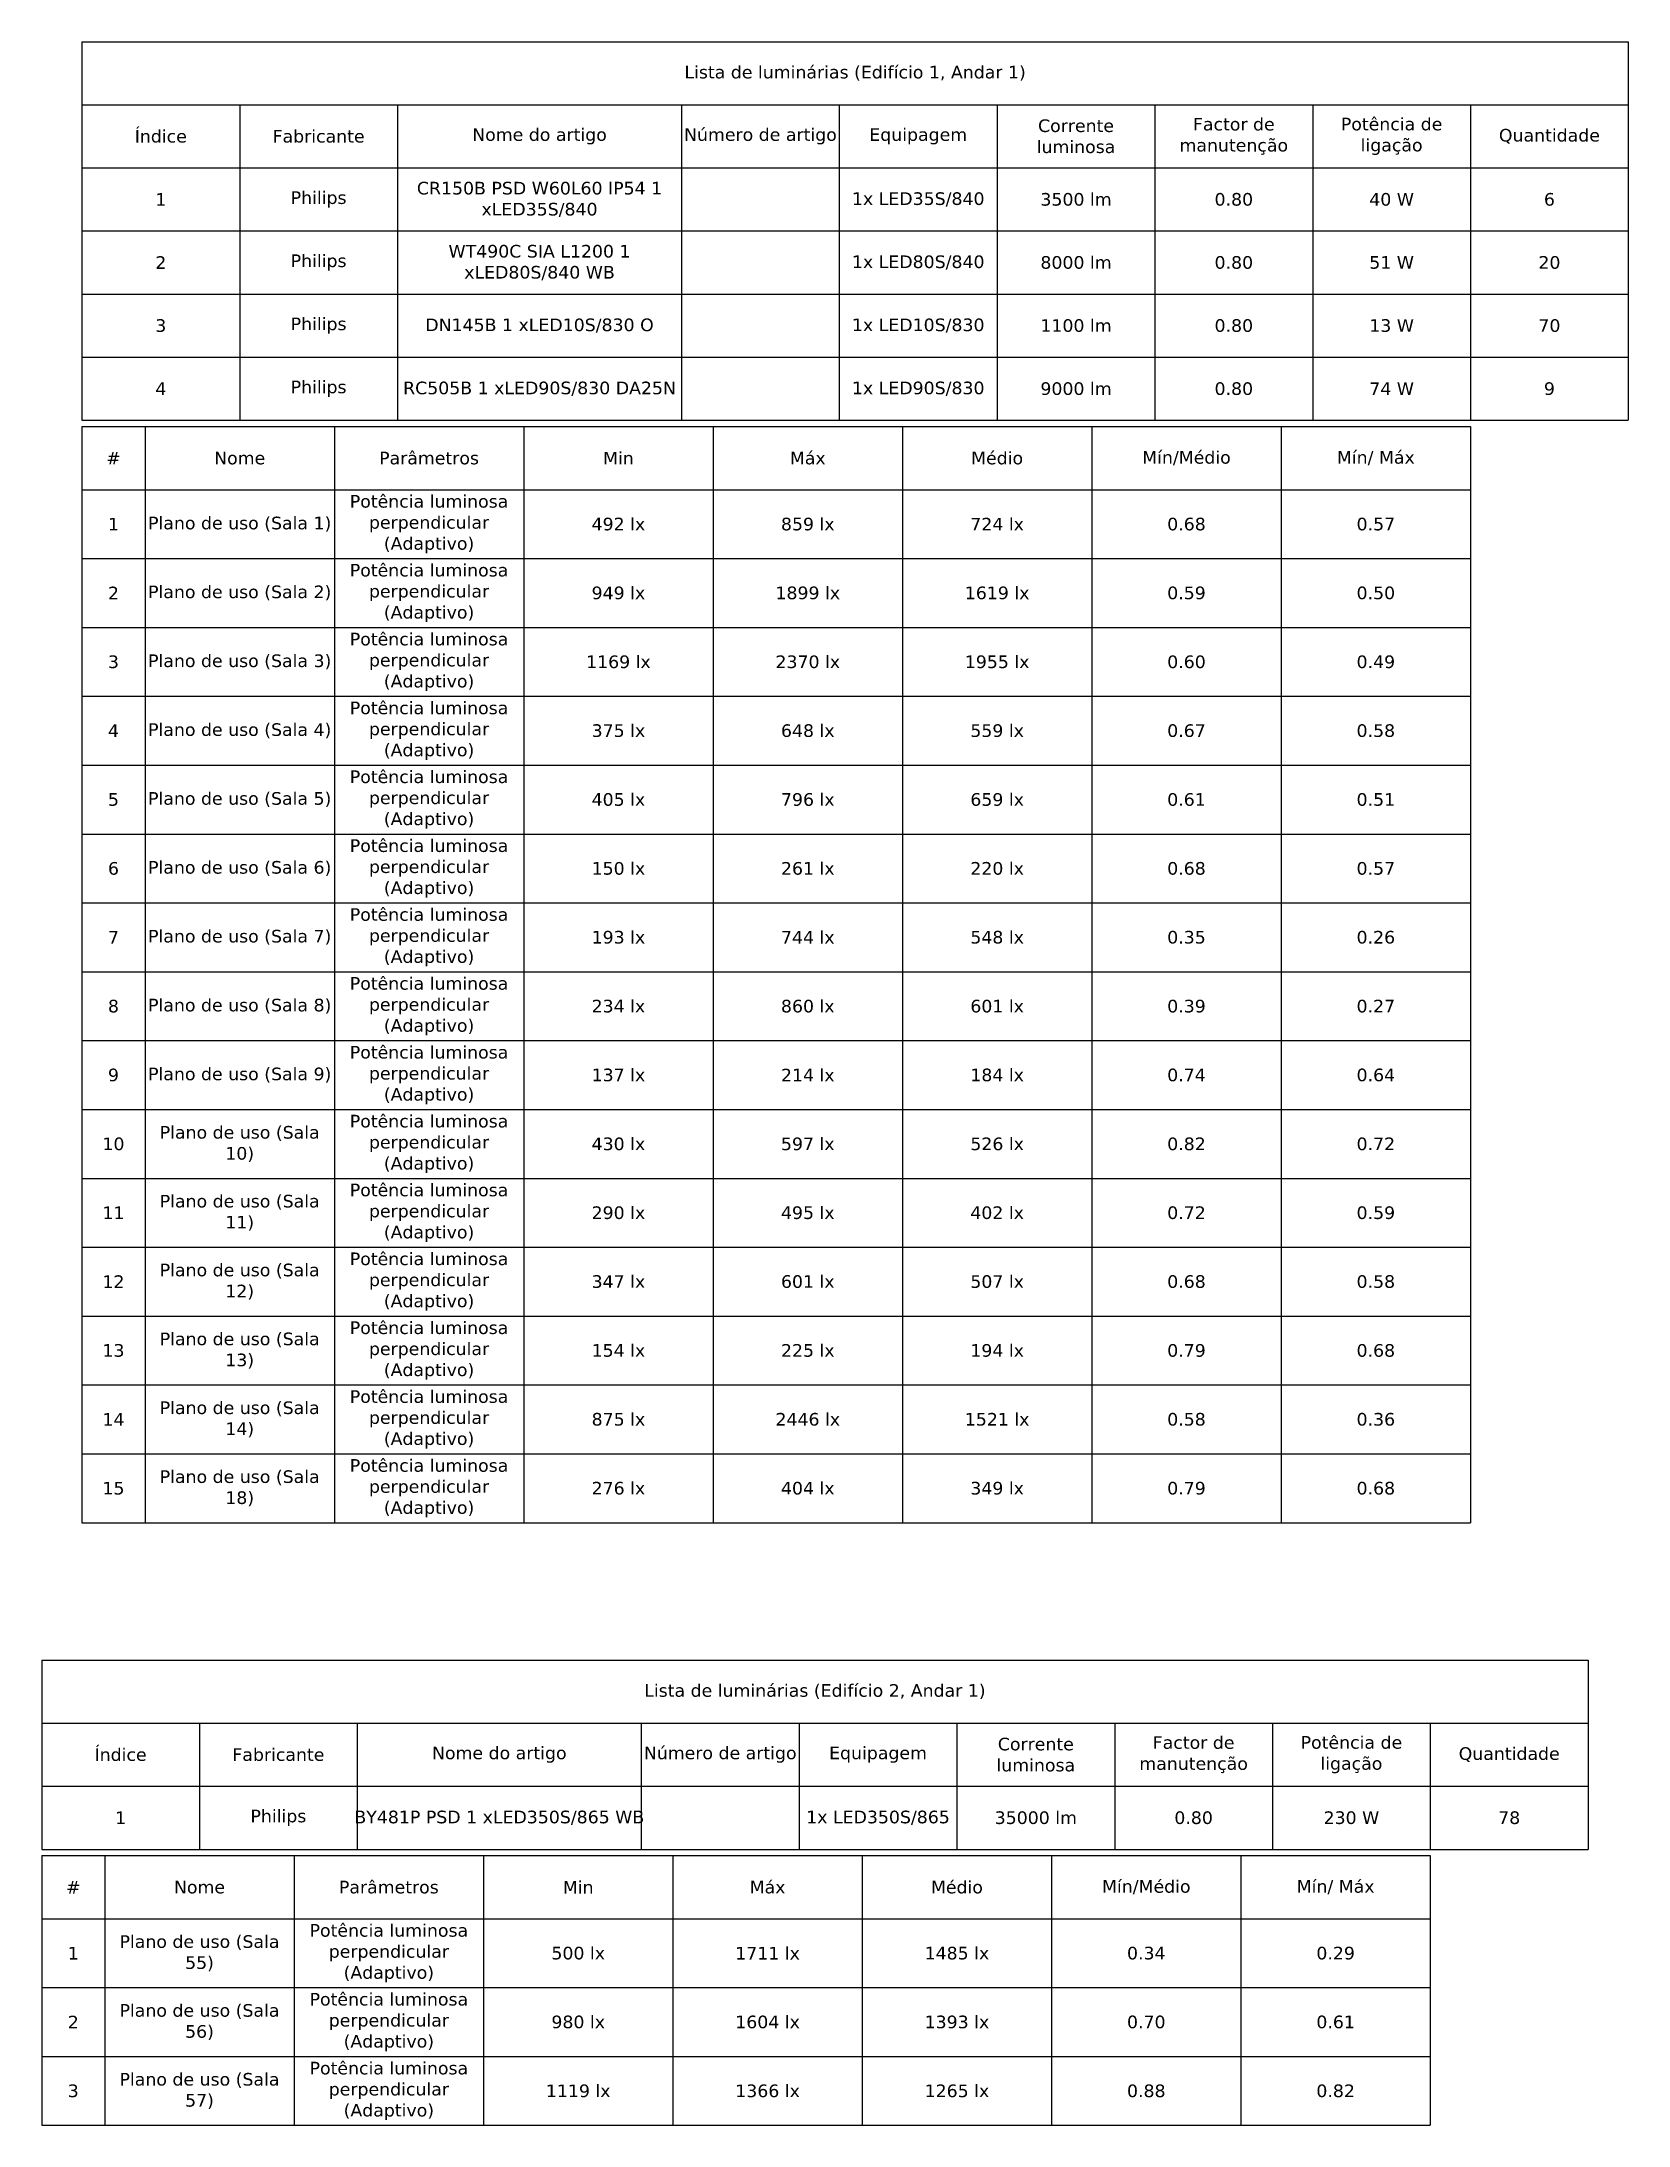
# Model space of a CAD drawing. Extents: x -8 to 729, y -363 to 534.
# Drawn here: x 478.13 to 503.27, y 16.49 to 49.51 of the extents above; entities that cross this region are included whole.
import ezdxf

# ---------------------------------------------------------------- set-up
doc = ezdxf.new("R2010")
doc.units = 0
doc.header["$LTSCALE"] = 0.8
doc.header["$MEASUREMENT"] = 0
doc.layers.get('0').update_dxf_attribs({"color": 3, "linetype": 'CONTINUOUS'})
for name, color, linetype, true_color in [('DLX_BLD0_LUMKEY', 7, 'CONTINUOUS', 0x969696), ('DLX_BLD0_RESKEY', 7, 'CONTINUOUS', 0x707070), ('DLX_BLD1_LUMKEY', 7, 'CONTINUOUS', 0x969696), ('DLX_BLD1_RESKEY', 7, 'CONTINUOUS', 0x707070)]:
    doc.layers.add(name, color=color, linetype=linetype, true_color=true_color)
doc.styles.add('TableTextStyle', font='')
doc.styles.get('TableTextStyle').set_extended_font_data('VERDANA.TTF')

# ---------------------------------------------------------------- blocks, each defined once
blk = doc.blocks.new('*T144')
at = {"layer": 'DLX_BLD1_LUMKEY', "color": 0, "linetype": 'ByBlock', "lineweight": -2, "transparency": 16777216}
for p, q in [((0, 0), (24.5, 0)), ((0, 0), (0, -3)), ((24.5, 0), (24.5, -3)), ((0, -1), (24.5, -1)), ((2.5, -1), (2.5, -3)), ((5, -1), (5, -3)), ((9.5, -1), (9.5, -3)), ((12, -1), (12, -3)), ((14.5, -1), (14.5, -3)), ((17, -1), (17, -3)), ((19.5, -1), (19.5, -3)), ((22, -1), (22, -3)), ((0, -2), (24.5, -2)), ((0, -3), (24.5, -3))]:
    blk.add_line(p, q, dxfattribs=at)
at = {"layer": 'DLX_BLD1_LUMKEY', "color": 0, "transparency": 16777216, "char_height": 0.2, "attachment_point": 5, "style": 'TableTextStyle'}
for s, insert, width in [('Lista de luminárias (Edifício 2, Andar 1)', (12.25, -0.5), 24.38), ('Corrente luminosa', (15.75, -1.5), 2.38), ('Factor de manutenção', (18.25, -1.5), 2.38), ('Potência de ligação', (20.75, -1.5), 2.38), ('Índice', (1.25, -1.5), 2.38), ('Fabricante', (3.75, -1.5), 2.38), ('Nome do artigo', (7.25, -1.5), 4.38), ('Número de artigo', (10.75, -1.5), 2.38), ('Equipagem', (13.25, -1.5), 2.38), ('Quantidade', (23.25, -1.5), 2.38), ('1', (1.25, -2.5), 2.38), ('Philips', (3.75, -2.5), 2.38), ('BY481P PSD 1 xLED350S/865 WB', (7.25, -2.5), 4.38), ('1x LED350S/865', (13.25, -2.5), 2.38), ('35000 lm', (15.75, -2.5), 2.38), ('0.80', (18.25, -2.5), 2.38), ('230 W', (20.75, -2.5), 2.38), ('78', (23.25, -2.5), 2.38)]:
    blk.add_mtext(s, dxfattribs=dict(at, insert=insert, width=width))
blk = doc.blocks.new('*T145')
at = {"layer": 'DLX_BLD1_RESKEY', "color": 0, "linetype": 'ByBlock', "lineweight": -2, "transparency": 16777216}
for p, q in [((0, 0), (22, 0)), ((0, 0), (0, -4.274)), ((1, 0), (1, -4.274)), ((4, 0), (4, -4.274)), ((7, 0), (7, -4.274)), ((10, 0), (10, -4.274)), ((13, 0), (13, -4.274)), ((16, 0), (16, -4.274)), ((19, 0), (19, -4.274)), ((22, 0), (22, -4.274)), ((0, -1), (22, -1)), ((0, -2.091), (22, -2.091)), ((0, -3.183), (22, -3.183)), ((0, -4.274), (22, -4.274))]:
    blk.add_line(p, q, dxfattribs=at)
at = {"layer": 'DLX_BLD1_RESKEY', "color": 0, "transparency": 16777216, "char_height": 0.2, "attachment_point": 5, "style": 'TableTextStyle'}
for s, insert, width in [('#', (0.5, -0.5), 0.88), ('Nome', (2.5, -0.5), 2.88), ('Parâmetros', (5.5, -0.5), 2.88), ('Min', (8.5, -0.5), 2.88), ('Máx', (11.5, -0.5), 2.88), ('Médio', (14.5, -0.5), 2.88), ('Mín/Médio', (17.5, -0.5), 2.88), ('Mín/ Máx', (20.5, -0.5), 2.88), ('Plano de uso (Sala 55)', (2.5, -1.546), 2.88), ('Potência luminosa perpendicular (Adaptivo)', (5.5, -1.546), 2.88), ('1', (0.5, -1.546), 0.88), ('500 lx', (8.5, -1.546), 2.88), ('1711 lx', (11.5, -1.546), 2.88), ('1485 lx', (14.5, -1.546), 2.88), ('0.34', (17.5, -1.546), 2.88), ('0.29', (20.5, -1.546), 2.88), ('Potência luminosa perpendicular (Adaptivo)', (5.5, -2.637), 2.88), ('2', (0.5, -2.637), 0.88), ('Plano de uso (Sala 56)', (2.5, -2.637), 2.88), ('980 lx', (8.5, -2.637), 2.88), ('1604 lx', (11.5, -2.637), 2.88), ('1393 lx', (14.5, -2.637), 2.88), ('0.70', (17.5, -2.637), 2.88), ('0.61', (20.5, -2.637), 2.88), ('Potência luminosa perpendicular (Adaptivo)', (5.5, -3.729), 2.88), ('3', (0.5, -3.729), 0.88), ('Plano de uso (Sala 57)', (2.5, -3.729), 2.88), ('1119 lx', (8.5, -3.729), 2.88), ('1366 lx', (11.5, -3.729), 2.88), ('1265 lx', (14.5, -3.729), 2.88), ('0.88', (17.5, -3.729), 2.88), ('0.82', (20.5, -3.729), 2.88)]:
    blk.add_mtext(s, dxfattribs=dict(at, insert=insert, width=width))
blk = doc.blocks.new('*T146')
at = {"layer": 'DLX_BLD0_LUMKEY', "color": 0, "linetype": 'ByBlock', "lineweight": -2, "transparency": 16777216}
for p, q in [((0, 0), (24.5, 0)), ((0, 0), (0, -6)), ((24.5, 0), (24.5, -6)), ((0, -1), (24.5, -1)), ((2.5, -1), (2.5, -6)), ((5, -1), (5, -6)), ((9.5, -1), (9.5, -6)), ((12, -1), (12, -6)), ((14.5, -1), (14.5, -6)), ((17, -1), (17, -6)), ((19.5, -1), (19.5, -6)), ((22, -1), (22, -6)), ((0, -2), (24.5, -2)), ((0, -3), (24.5, -3)), ((0, -4), (24.5, -4)), ((0, -5), (24.5, -5)), ((0, -6), (24.5, -6))]:
    blk.add_line(p, q, dxfattribs=at)
at = {"layer": 'DLX_BLD0_LUMKEY', "color": 0, "transparency": 16777216, "char_height": 0.2, "attachment_point": 5, "style": 'TableTextStyle'}
for s, insert, width in [('Lista de luminárias (Edifício 1, Andar 1)', (12.25, -0.5), 24.38), ('Corrente luminosa', (15.75, -1.5), 2.38), ('Factor de manutenção', (18.25, -1.5), 2.38), ('Potência de ligação', (20.75, -1.5), 2.38), ('Índice', (1.25, -1.5), 2.38), ('Fabricante', (3.75, -1.5), 2.38), ('Nome do artigo', (7.25, -1.5), 4.38), ('Número de artigo', (10.75, -1.5), 2.38), ('Equipagem', (13.25, -1.5), 2.38), ('Quantidade', (23.25, -1.5), 2.38), ('CR150B PSD W60L60 IP54 1 xLED35S/840', (7.25, -2.5), 4.38), ('1', (1.25, -2.5), 2.38), ('Philips', (3.75, -2.5), 2.38), ('1x LED35S/840', (13.25, -2.5), 2.38), ('3500 lm', (15.75, -2.5), 2.38), ('0.80', (18.25, -2.5), 2.38), ('40 W', (20.75, -2.5), 2.38), ('6', (23.25, -2.5), 2.38), ('WT490C SIA L1200 1 xLED80S/840 WB', (7.25, -3.5), 4.38), ('2', (1.25, -3.5), 2.38), ('Philips', (3.75, -3.5), 2.38), ('1x LED80S/840', (13.25, -3.5), 2.38), ('8000 lm', (15.75, -3.5), 2.38), ('0.80', (18.25, -3.5), 2.38), ('51 W', (20.75, -3.5), 2.38), ('20', (23.25, -3.5), 2.38), ('3', (1.25, -4.5), 2.38), ('Philips', (3.75, -4.5), 2.38), ('DN145B 1 xLED10S/830 O', (7.25, -4.5), 4.38), ('1x LED10S/830', (13.25, -4.5), 2.38), ('1100 lm', (15.75, -4.5), 2.38), ('0.80', (18.25, -4.5), 2.38), ('13 W', (20.75, -4.5), 2.38), ('70', (23.25, -4.5), 2.38), ('4', (1.25, -5.5), 2.38), ('Philips', (3.75, -5.5), 2.38), ('RC505B 1 xLED90S/830 DA25N', (7.25, -5.5), 4.38), ('1x LED90S/830', (13.25, -5.5), 2.38), ('9000 lm', (15.75, -5.5), 2.38), ('0.80', (18.25, -5.5), 2.38), ('74 W', (20.75, -5.5), 2.38), ('9', (23.25, -5.5), 2.38)]:
    blk.add_mtext(s, dxfattribs=dict(at, insert=insert, width=width))
blk = doc.blocks.new('*T147')
at = {"layer": 'DLX_BLD0_RESKEY', "color": 0, "linetype": 'ByBlock', "lineweight": -2, "transparency": 16777216}
for p, q in [((0, 0), (22, 0)), ((0, 0), (0, -17.371)), ((1, 0), (1, -17.371)), ((4, 0), (4, -17.371)), ((7, 0), (7, -17.371)), ((10, 0), (10, -17.371)), ((13, 0), (13, -17.371)), ((16, 0), (16, -17.371)), ((19, 0), (19, -17.371)), ((22, 0), (22, -17.371)), ((0, -1), (22, -1)), ((0, -2.091), (22, -2.091)), ((0, -3.183), (22, -3.183)), ((0, -4.274), (22, -4.274)), ((0, -5.366), (22, -5.366)), ((0, -6.457), (22, -6.457)), ((0, -7.549), (22, -7.549)), ((0, -8.64), (22, -8.64)), ((0, -9.731), (22, -9.731)), ((0, -10.823), (22, -10.823)), ((0, -11.914), (22, -11.914)), ((0, -13.006), (22, -13.006)), ((0, -14.097), (22, -14.097)), ((0, -15.189), (22, -15.189)), ((0, -16.28), (22, -16.28)), ((0, -17.371), (22, -17.371))]:
    blk.add_line(p, q, dxfattribs=at)
at = {"layer": 'DLX_BLD0_RESKEY', "color": 0, "transparency": 16777216, "char_height": 0.2, "attachment_point": 5, "style": 'TableTextStyle'}
for s, insert, width in [('#', (0.5, -0.5), 0.88), ('Nome', (2.5, -0.5), 2.88), ('Parâmetros', (5.5, -0.5), 2.88), ('Min', (8.5, -0.5), 2.88), ('Máx', (11.5, -0.5), 2.88), ('Médio', (14.5, -0.5), 2.88), ('Mín/Médio', (17.5, -0.5), 2.88), ('Mín/ Máx', (20.5, -0.5), 2.88), ('Potência luminosa perpendicular (Adaptivo)', (5.5, -1.546), 2.88), ('1', (0.5, -1.546), 0.88), ('Plano de uso (Sala 1)', (2.5, -1.546), 2.88), ('492 lx', (8.5, -1.546), 2.88), ('859 lx', (11.5, -1.546), 2.88), ('724 lx', (14.5, -1.546), 2.88), ('0.68', (17.5, -1.546), 2.88), ('0.57', (20.5, -1.546), 2.88), ('Potência luminosa perpendicular (Adaptivo)', (5.5, -2.637), 2.88), ('2', (0.5, -2.637), 0.88), ('Plano de uso (Sala 2)', (2.5, -2.637), 2.88), ('949 lx', (8.5, -2.637), 2.88), ('1899 lx', (11.5, -2.637), 2.88), ('1619 lx', (14.5, -2.637), 2.88), ('0.59', (17.5, -2.637), 2.88), ('0.50', (20.5, -2.637), 2.88), ('Potência luminosa perpendicular (Adaptivo)', (5.5, -3.729), 2.88), ('3', (0.5, -3.729), 0.88), ('Plano de uso (Sala 3)', (2.5, -3.729), 2.88), ('1169 lx', (8.5, -3.729), 2.88), ('2370 lx', (11.5, -3.729), 2.88), ('1955 lx', (14.5, -3.729), 2.88), ('0.60', (17.5, -3.729), 2.88), ('0.49', (20.5, -3.729), 2.88), ('Potência luminosa perpendicular (Adaptivo)', (5.5, -4.82), 2.88), ('4', (0.5, -4.82), 0.88), ('Plano de uso (Sala 4)', (2.5, -4.82), 2.88), ('375 lx', (8.5, -4.82), 2.88), ('648 lx', (11.5, -4.82), 2.88), ('559 lx', (14.5, -4.82), 2.88), ('0.67', (17.5, -4.82), 2.88), ('0.58', (20.5, -4.82), 2.88), ('Potência luminosa perpendicular (Adaptivo)', (5.5, -5.911), 2.88), ('5', (0.5, -5.911), 0.88), ('Plano de uso (Sala 5)', (2.5, -5.911), 2.88), ('405 lx', (8.5, -5.911), 2.88), ('796 lx', (11.5, -5.911), 2.88), ('659 lx', (14.5, -5.911), 2.88), ('0.61', (17.5, -5.911), 2.88), ('0.51', (20.5, -5.911), 2.88), ('Potência luminosa perpendicular (Adaptivo)', (5.5, -7.003), 2.88), ('6', (0.5, -7.003), 0.88), ('Plano de uso (Sala 6)', (2.5, -7.003), 2.88), ('150 lx', (8.5, -7.003), 2.88), ('261 lx', (11.5, -7.003), 2.88), ('220 lx', (14.5, -7.003), 2.88), ('0.68', (17.5, -7.003), 2.88), ('0.57', (20.5, -7.003), 2.88), ('Potência luminosa perpendicular (Adaptivo)', (5.5, -8.094), 2.88), ('7', (0.5, -8.094), 0.88), ('Plano de uso (Sala 7)', (2.5, -8.094), 2.88), ('193 lx', (8.5, -8.094), 2.88), ('744 lx', (11.5, -8.094), 2.88), ('548 lx', (14.5, -8.094), 2.88), ('0.35', (17.5, -8.094), 2.88), ('0.26', (20.5, -8.094), 2.88), ('Potência luminosa perpendicular (Adaptivo)', (5.5, -9.186), 2.88), ('8', (0.5, -9.186), 0.88), ('Plano de uso (Sala 8)', (2.5, -9.186), 2.88), ('234 lx', (8.5, -9.186), 2.88), ('860 lx', (11.5, -9.186), 2.88), ('601 lx', (14.5, -9.186), 2.88), ('0.39', (17.5, -9.186), 2.88), ('0.27', (20.5, -9.186), 2.88), ('Potência luminosa perpendicular (Adaptivo)', (5.5, -10.277), 2.88), ('9', (0.5, -10.277), 0.88), ('Plano de uso (Sala 9)', (2.5, -10.277), 2.88), ('137 lx', (8.5, -10.277), 2.88), ('214 lx', (11.5, -10.277), 2.88), ('184 lx', (14.5, -10.277), 2.88), ('0.74', (17.5, -10.277), 2.88), ('0.64', (20.5, -10.277), 2.88), ('Potência luminosa perpendicular (Adaptivo)', (5.5, -11.369), 2.88), ('Plano de uso (Sala 10)', (2.5, -11.369), 2.88), ('10', (0.5, -11.369), 0.88), ('430 lx', (8.5, -11.369), 2.88), ('597 lx', (11.5, -11.369), 2.88), ('526 lx', (14.5, -11.369), 2.88), ('0.82', (17.5, -11.369), 2.88), ('0.72', (20.5, -11.369), 2.88), ('Plano de uso (Sala 11)', (2.5, -12.46), 2.88), ('Potência luminosa perpendicular (Adaptivo)', (5.5, -12.46), 2.88), ('11', (0.5, -12.46), 0.88), ('290 lx', (8.5, -12.46), 2.88), ('495 lx', (11.5, -12.46), 2.88), ('402 lx', (14.5, -12.46), 2.88), ('0.72', (17.5, -12.46), 2.88), ('0.59', (20.5, -12.46), 2.88), ('Potência luminosa perpendicular (Adaptivo)', (5.5, -13.551), 2.88), ('12', (0.5, -13.551), 0.88), ('Plano de uso (Sala 12)', (2.5, -13.551), 2.88), ('347 lx', (8.5, -13.551), 2.88), ('601 lx', (11.5, -13.551), 2.88), ('507 lx', (14.5, -13.551), 2.88), ('0.68', (17.5, -13.551), 2.88), ('0.58', (20.5, -13.551), 2.88), ('Potência luminosa perpendicular (Adaptivo)', (5.5, -14.643), 2.88), ('Plano de uso (Sala 13)', (2.5, -14.643), 2.88), ('13', (0.5, -14.643), 0.88), ('154 lx', (8.5, -14.643), 2.88), ('225 lx', (11.5, -14.643), 2.88), ('194 lx', (14.5, -14.643), 2.88), ('0.79', (17.5, -14.643), 2.88), ('0.68', (20.5, -14.643), 2.88), ('Plano de uso (Sala 14)', (2.5, -15.734), 2.88), ('Potência luminosa perpendicular (Adaptivo)', (5.5, -15.734), 2.88), ('14', (0.5, -15.734), 0.88), ('875 lx', (8.5, -15.734), 2.88), ('2446 lx', (11.5, -15.734), 2.88), ('1521 lx', (14.5, -15.734), 2.88), ('0.58', (17.5, -15.734), 2.88), ('0.36', (20.5, -15.734), 2.88), ('Potência luminosa perpendicular (Adaptivo)', (5.5, -16.826), 2.88), ('15', (0.5, -16.826), 0.88), ('Plano de uso (Sala 18)', (2.5, -16.826), 2.88), ('276 lx', (8.5, -16.826), 2.88), ('404 lx', (11.5, -16.826), 2.88), ('349 lx', (14.5, -16.826), 2.88), ('0.79', (17.5, -16.826), 2.88), ('0.68', (20.5, -16.826), 2.88)]:
    blk.add_mtext(s, dxfattribs=dict(at, insert=insert, width=width))

msp = doc.modelspace()

# ---------------------------------------------------------------- block references
for name, p in [('*T146', (478.766, 49.511)), ('*T147', (478.766, 43.411)), ('*T144', (478.129, 23.863)), ('*T145', (478.129, 20.763))]:
    msp.add_blockref(name, p)

doc.saveas('drawing.dxf')
